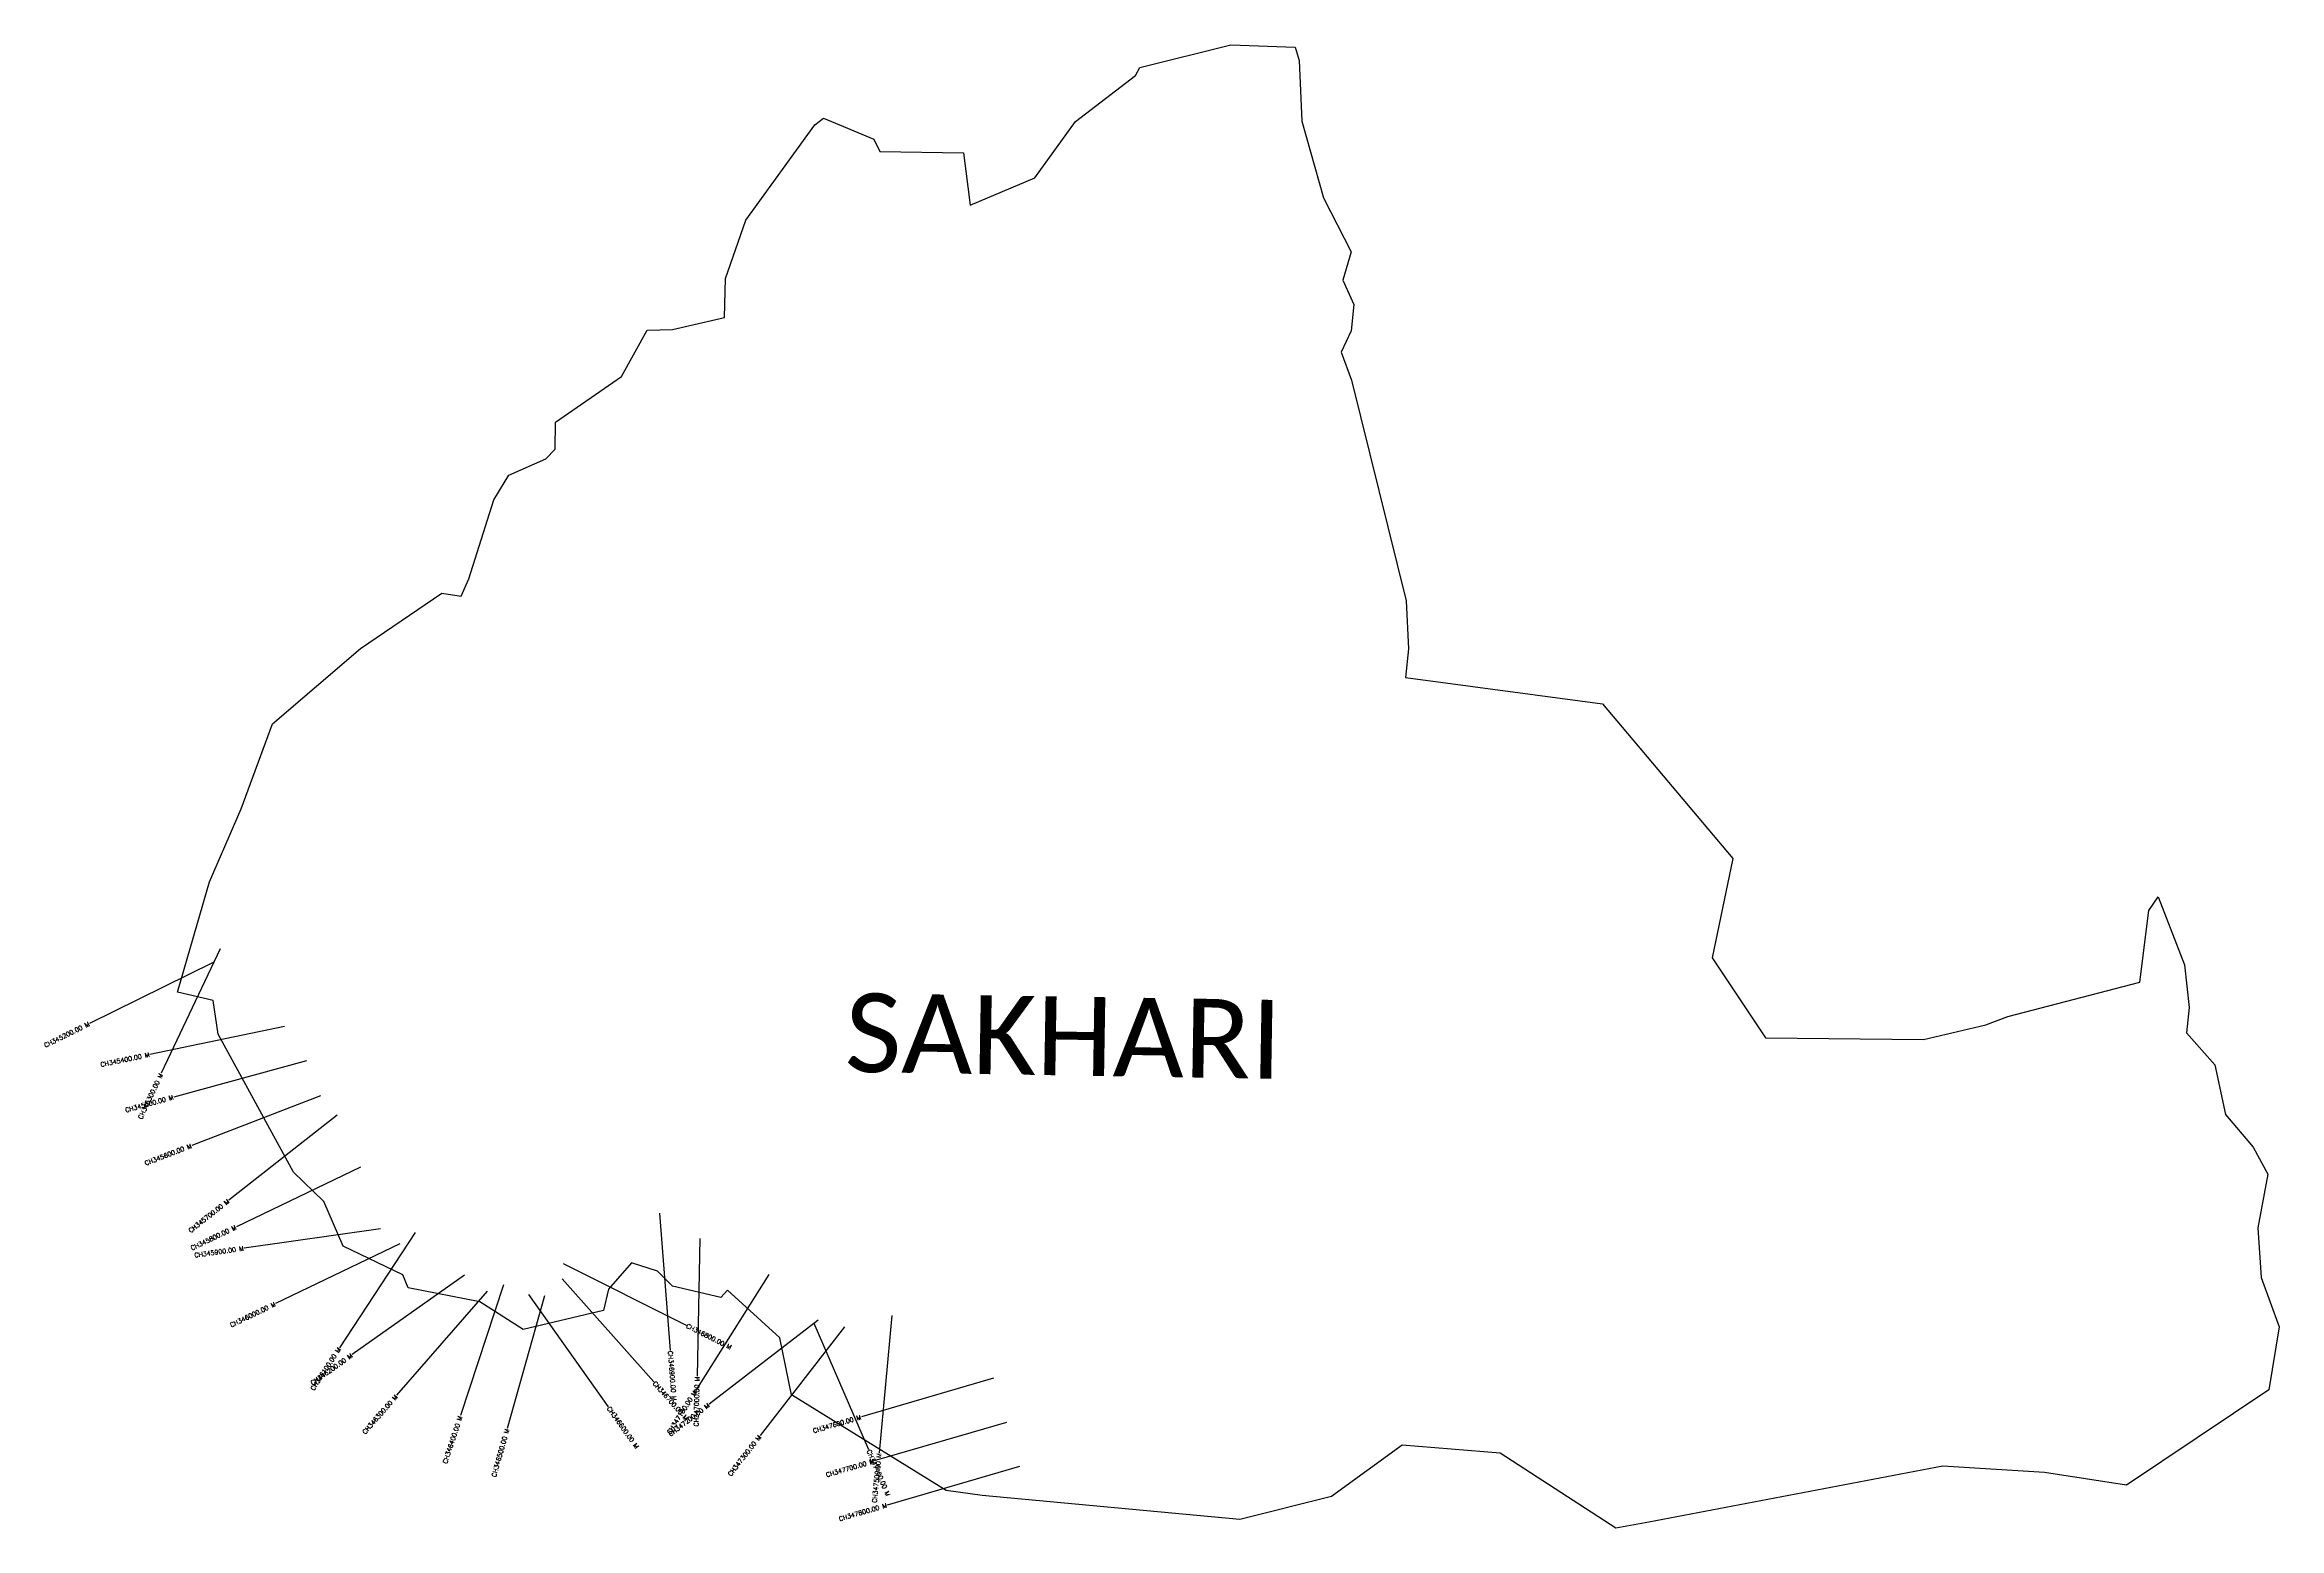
# Model space of a CAD drawing. Header units: metres. Extents: x 291592 to 296460, y 1983505 to 1986737.
import ezdxf
from ezdxf.enums import TextEntityAlignment as Align

# ---------------------------------------------------------------- set-up
doc = ezdxf.new("R2010")
doc.units = ezdxf.units.M
for name, color, linetype in [('CS', 134, 'Continuous'), ('CSMark', 6, 'Continuous'), ('village', 3, 'Continuous'), ('VILLAGE NAME', 250, 'Continuous')]:
    doc.layers.add(name, color=color, linetype=linetype)
doc.styles.get("Standard").update_dxf_attribs({"font": 'simplex.shx'})

msp = doc.modelspace()

# ---------------------------------------------------------------- linework, layer by layer
at = {"color": 6, "flags": 128}
msp.add_lwpolyline([(294176.5, 1986736.7), (294316.6, 1986731.6)], dxfattribs=at)
at = {"layer": 'CS'}
for p, q in [((291974.2, 1984767.6), (291846.2, 1984496.3)), ((291958.9, 1984737.8), (291689.9, 1984604.9)), ((292114.8, 1984598.5), (291821.1, 1984537.3)), ((292162.7, 1984523.6), (291873.3, 1984444.7)), ((292192.7, 1984447), (291912.7, 1984339.2)), ((292229, 1984405.5), (291993.3, 1984219.9)), ((292280.3, 1984291.7), (292009.8, 1984162.1)), ((292931.7, 1984192), (292954.9, 1983892.9)), ((292323.7, 1984157.8), (292026.7, 1984115.4)), ((292399.3, 1984149.3), (292234.7, 1983898.5)), ((293019.6, 1984136.5), (293013.5, 1983836.6)), ((292365.8, 1984124.6), (292095.3, 1983994.7)), ((292721.3, 1984082), (292989.6, 1983947.8)), ((292507, 1984057), (292262.1, 1983883.7)), ((292591.6, 1984035.7), (292498, 1983750.7)), ((292719.5, 1984048.4), (292918.9, 1983824.2)), ((293169.7, 1984058.3), (293009.7, 1983804.6)), ((292555.8, 1984021.5), (292358.9, 1983795.1)), ((292681.1, 1984011.7), (292599.9, 1983722.8)), ((292645.8, 1984014.3), (292819.9, 1983769.9)), ((293277.3, 1983958.5), (293039.5, 1983775.5)), ((293334.9, 1983944), (293150.7, 1983707.2)), ((293268.1, 1983952.4), (293386.8, 1983676.9)), ((293437.9, 1983968.5), (293409.9, 1983669.8)), ((293659.5, 1983832.1), (293371.5, 1983748)), ((293687.5, 1983736.1), (293399.5, 1983652)), ((293715.5, 1983640.1), (293427.6, 1983556))]:
    msp.add_line(p, q, dxfattribs=at)
at = {"layer": 'village', "color": 6}
for points in [[(296420.7, 1984051.9, 0), (296460.3, 1983943.9, 0), (296437.7, 1983806.8, 0), (296127.2, 1983599.4, 0), (295948.5, 1983626.9, 0), (295727.2, 1983640.5, 0), (295086.8, 1983519, 0), (295014.6, 1983505.3, 0), (294762.9, 1983669, 0), (294549.4, 1983686.6, 0), (294395.2, 1983574.7, 0), (294195.8, 1983524.4, 0), (293634.7, 1983576.8, 0), (293556, 1983587.6, 0), (293219.2, 1983796.1, 0), (293193.4, 1983920.3, 0), (293079.4, 1984023.9, 0), (293065.3, 1984007.9, 0), (292959.6, 1984032.7, 0), (292927.2, 1984065.5, 0), (292870.8, 1984083.7, 0), (292820.4, 1984026.5, 0), (292809.5, 1983979.5, 0), (292634.5, 1983938.1, 0), (292539.8, 1983998.7, 0), (292383.9, 1984029.4, 0), (292372.7, 1984057.6, 0), (292242.5, 1984120, 0), (292200, 1984217.1, 0), (292134.1, 1984281.3, 0), (291970.1, 1984581.4, 0), (291959.1, 1984654.7, 0), (291881.8, 1984673, 0), (291951.4, 1984913.2, 0), (292020.1, 1985072.3, 0), (292088.6, 1985257.6, 0), (292280.4, 1985421.6, 0), (292457.2, 1985542, 0), (292499.4, 1985535.5, 0), (292516.4, 1985573.5, 0), (292570.9, 1985745.4, 0), (292603.4, 1985799.1, 0), (292683.7, 1985834.4, 0), (292704.5, 1985856, 0), (292705.2, 1985914.3, 0), (292848.9, 1986013.7, 0), (292904.7, 1986114.7, 0), (292960.1, 1986116.4, 0), (293072.8, 1986142.2, 0), (293075.3, 1986227.8, 0), (293119.3, 1986354.8, 0), (293269.7, 1986562.1, 0), (293289.1, 1986576.8, 0), (293398.4, 1986531, 0), (293411.7, 1986504.4, 0), (293593.7, 1986501.5, 0), (293608.5, 1986387, 0), (293748.9, 1986446.4, 0), (293838.1, 1986569.1, 0), (293968.7, 1986669.8, 0), (293978.2, 1986686.9, 0), (294176.5, 1986736.7, 0)], [(294316.6, 1986731.6, 0), (294325.3, 1986702.2, 0), (294330.8, 1986569.8, 0), (294378.1, 1986403.5, 0), (294438, 1986285.3, 0), (294420.2, 1986224.1, 0), (294444, 1986170.8, 0), (294438.3, 1986113.7, 0), (294416.7, 1986067.2, 0), (294438.8, 1986005.7, 0), (294558, 1985525.5, 0), (294563.2, 1985420.8, 0), (294556.6, 1985358.4, 0), (294986.1, 1985301.4, 0), (295270, 1984963.9, 0), (295224.8, 1984747.6, 0), (295341.3, 1984573.9, 0), (295685, 1984569.8, 0), (295821.2, 1984602, 0), (295868.7, 1984620.2, 0), (296156.7, 1984695, 0), (296176.3, 1984850.7, 0), (296196.6, 1984880.8, 0), (296254, 1984732.6, 0), (296263.6, 1984640, 0), (296258, 1984584.7, 0), (296320, 1984514.8, 0), (296343.2, 1984406.3, 0), (296403.2, 1984335.7, 0), (296435.6, 1984276.6, 0), (296413.4, 1984159.5, 0), (296420.7, 1984051.9, 0)]]:
    msp.add_polyline3d(points, dxfattribs=at)

# ---------------------------------------------------------------- texts
at = {"layer": 'CSMark'}
for s, rotation, p in [('CH345200.00 M', 26.2879, (291689, 1984604.5)), ('CH345400.00 M', 11.7697, (291820.1, 1984537.1)), ('CH345300.00 M', 64.7601, (291845.8, 1984495.4)), ('CH345500.00 M', 15.2638, (291872.3, 1984444.4)), ('CH345600.00 M', 21.0491, (291911.8, 1984338.9)), ('CH345700.00 M', 38.217, (291992.5, 1984219.3)), ('CH345800.00 M', 25.5827, (292008.9, 1984161.7)), ('CH345900.00 M', 8.1349, (292025.7, 1984115.2)), ('CH346000.00 M', 25.6545, (292094.4, 1983994.2)), ('CH346100.00 M', 56.7279, (292234.1, 1983897.7)), ('CH346200.00 M', 35.2912, (292261.3, 1983883.1)), ('CH346300.00 M', 48.9798, (292358.2, 1983794.4)), ('CH347100.00 M', 57.7634, (293009.2, 1983803.7)), ('CH347000.00 M', 88.83, (293013.5, 1983835.6)), ('CH346400.00 M', 71.811, (292497.7, 1983749.7)), ('CH347200.00 M', 37.5819, (293038.7, 1983774.9)), ('CH347600.00 M', 16.2813, (293370.5, 1983747.7)), ('CH346500.00 M', 74.3004, (292599.7, 1983721.9)), ('CH347300.00 M', 52.1417, (293150.1, 1983706.4)), ('CH347700.00 M', 16.2813, (293398.6, 1983651.7)), ('CH347500.00 M', 84.6393, (293409.8, 1983668.8)), ('CH347800.00 M', 16.2813, (293426.6, 1983555.8))]:
    msp.add_text(s, height=10, rotation=rotation, dxfattribs=at).set_placement(p, align=Align.MIDDLE_RIGHT)
for s, rotation, p in [('CH346800.00 M', 333.4211, (292990.5, 1983947.3)), ('CH346900.00 M', 274.4447, (292955, 1983891.9)), ('CH346700.00 M', 311.6543, (292919.6, 1983823.5)), ('CH346600.00 M', 305.4637, (292820.4, 1983769.1)), ('CH347400.00 M', 293.307, (293387.2, 1983676))]:
    msp.add_text(s, height=10, rotation=rotation, dxfattribs=at).set_placement(p, align=Align.MIDDLE_LEFT)
at = {"layer": 'VILLAGE NAME', "insert": (293337.4, 1984671.3), "char_height": 171.752, "attachment_point": 1, "rotation": 359.0691}
msp.add_mtext_dynamic_manual_height_columns('{\\fCalibri|b0|i0|c0|p34;SAKHARI}', width=1273.44, gutter_width=858.8, heights=[0], dxfattribs=at)

doc.saveas('drawing.dxf')
